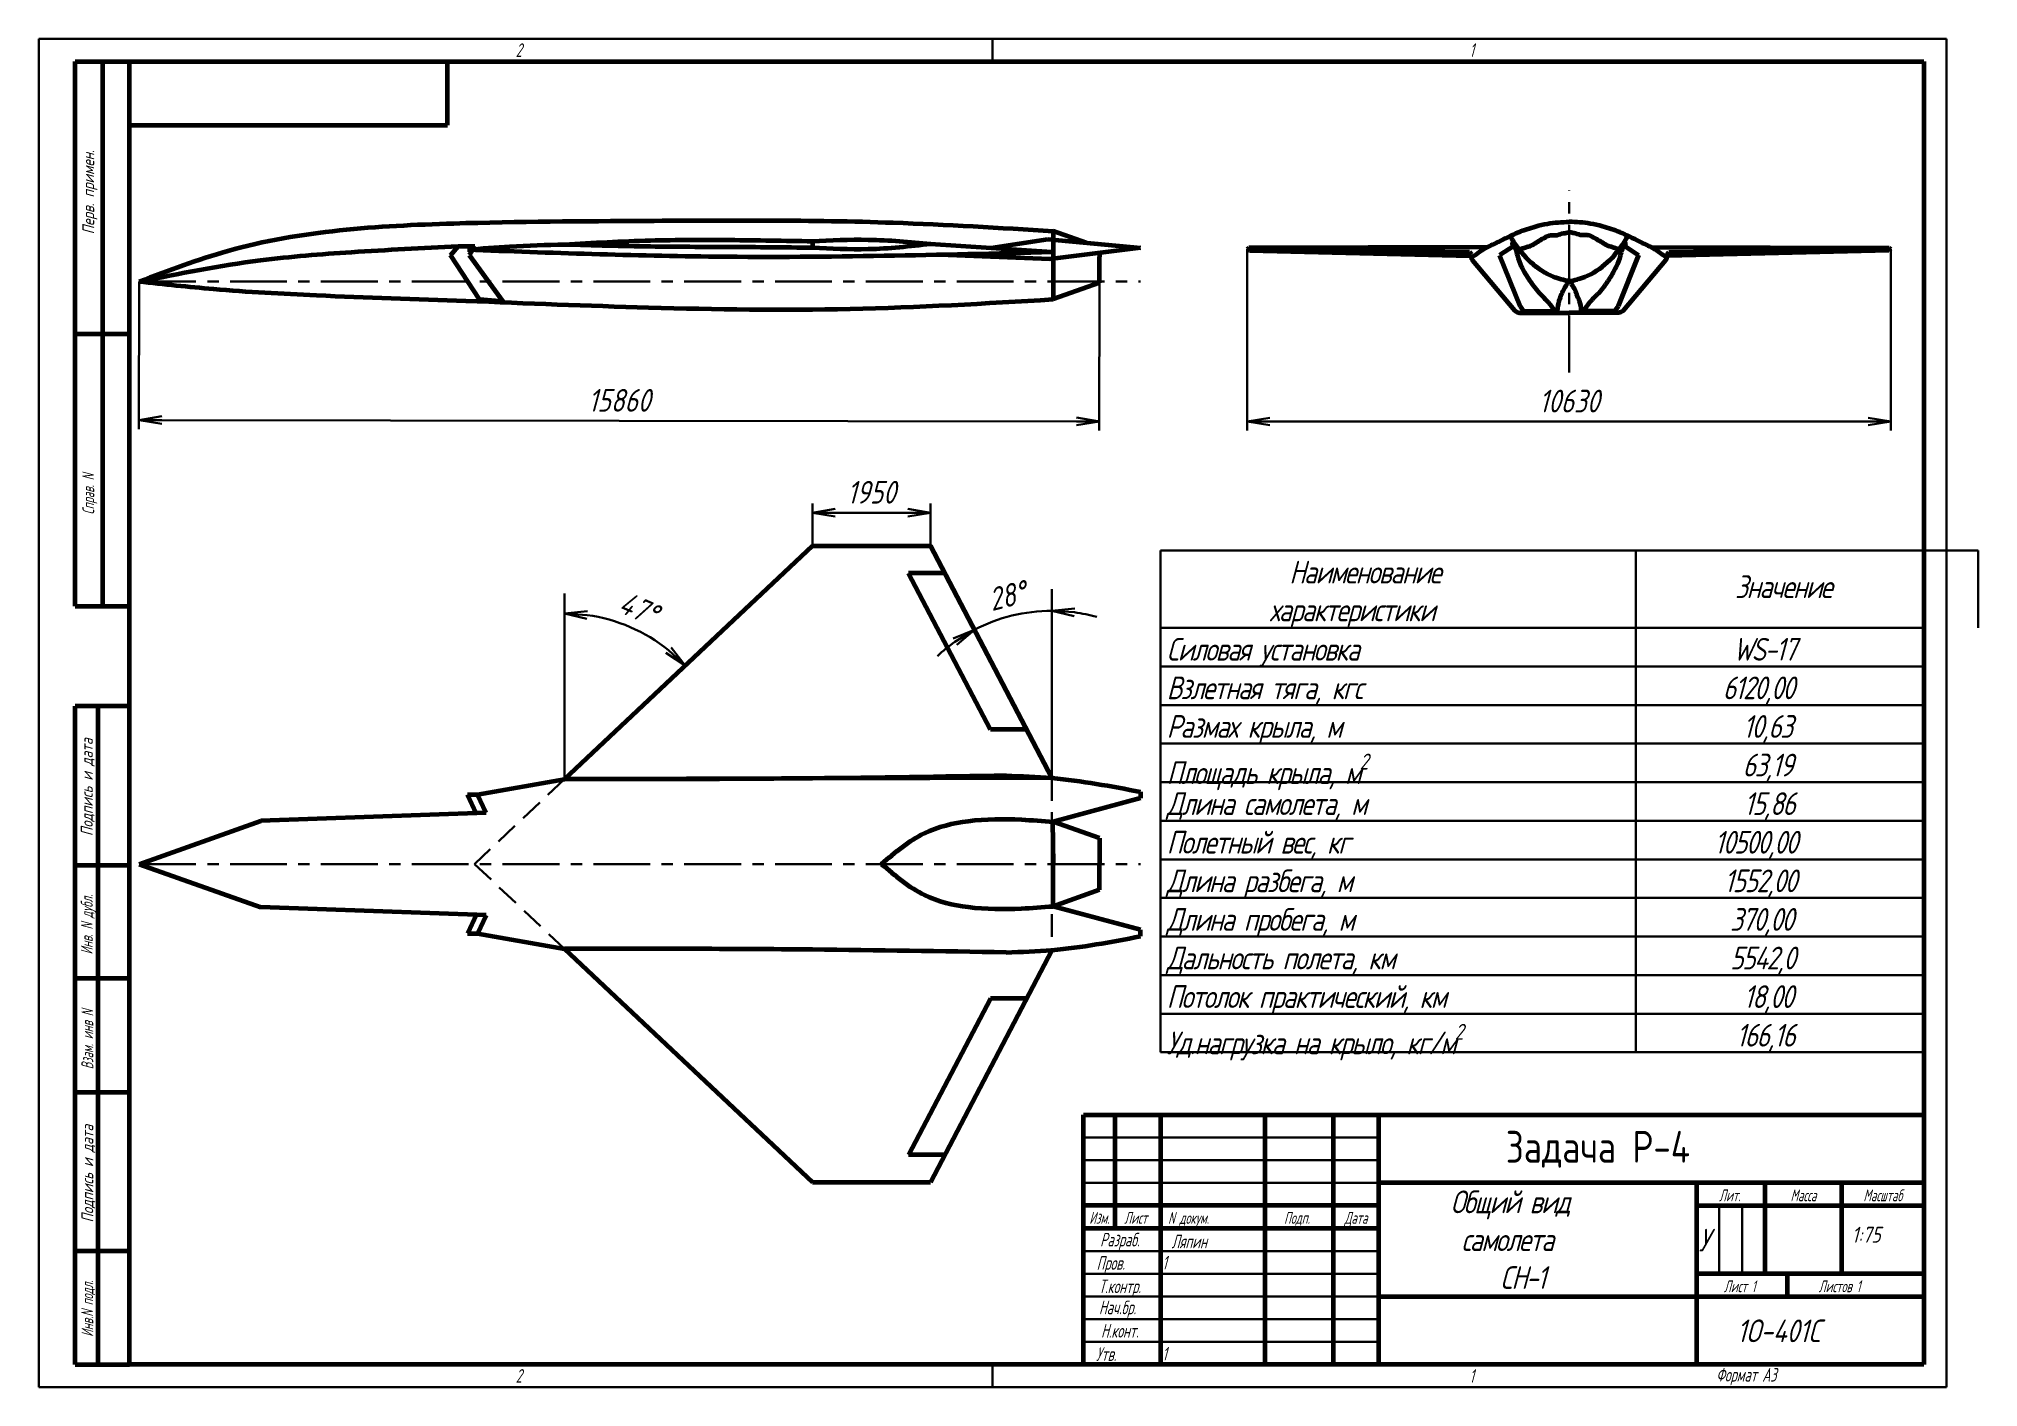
# Model space of a CAD drawing. Header units: millimetres. Extents: x -985956116104 to 1932156, y -552630487266 to 633586.
# Drawn here: x 6033 to 6460, y 33251.7 to 33548.7 of the extents above; entities that cross this region are included whole.
import ezdxf
from ezdxf.enums import TextEntityAlignment as Align

# ---------------------------------------------------------------- set-up
doc = ezdxf.new("R2010")
doc.units = ezdxf.units.MM
doc.linetypes.add('CENTER', pattern=[2, 1.25, -0.25, 0.25, -0.25])
doc.linetypes.add('DASHED', pattern=[0.75, 0.5, -0.25])
for name, color, linetype, lineweight in [('_axes (Оси)', 6, 'CENTER', 30), ('_basic (Основной)', 4, 'Continuous', 60), ('_contour (Тонкий)', 7, 'Continuous', 30), ('_inscription (Знаки)', 30, 'Continuous', 80), ('_invisible (Невидимый)', 1, 'DASHED', 30), ('_remote (Тонкий)', 9, 'Continuous', 30), ('_text (Надписи)', 2, 'Continuous', 30)]:
    doc.layers.add(name, color=color, linetype=linetype, lineweight=lineweight)
doc.styles.add('ESKD', font='eskd.shx', dxfattribs={"oblique": 15, "height": 5})
doc.dimstyles.new('ESKD', dxfattribs={"dimtxt": 5, "dimasz": 5, "dimexe": 2, "dimexo": 0, "dimgap": 2, "dimtad": 1, "dimtoh": 1, "dimzin": 12, "dimdsep": 46, "dimtxsty": 'ESKD', "dimblk1": 'OPEN', "dimblk2": 'OPEN', "dimsah": 1, "dimcen": 5, "dimclrd": 256, "dimclre": 256, "dimclrt": 2, "dimadec": 0, "dimazin": 0, "dimtfac": 1, "dimtmove": 0, "dimatfit": 3, "dimldrblk": 'OPEN', "dimfxl": 1, "dimtolj": 1, "dimtzin": 12, "dimlwd": -1, "dimlwe": -1, "dimarcsym": 0})

msp = doc.modelspace()

# ---------------------------------------------------------------- texts
at = {"layer": '_contour (Тонкий)', "color": 2, "transparency": 33554687, "char_height": 5, "attachment_point": 1, "style": 'ESKD'}
for s, width, heights, insert in [('\\pi26.98394;{\\T0.9;Наименование\\P\\pi22.65061;характеристики}', 103.15836, [17.305], (6281.325, 33433.702)), ('\\pi21.82565;{\\T0.9;Значение}', 75.36466, [17.305], (6384.625, 33430.481)), ('{\\T0.9;Силовая установка}', 88.66534, [5.754], (6281.325, 33416.702)), ('\\pi20.05925;{\\T0.9;WS-17}', 62.02968, [5.754], (6385.96, 33416.702)), ('{\\T0.9;Взлетная тяга, кгс}', 88.66534, [5.754], (6281.325, 33408.202)), ('\\pi17.78255;{\\T0.9;6120,00}', 62.02968, [5.754], (6385.96, 33408.202)), ('{\\T0.9;Размах крыла, м}', 88.66534, [5.754], (6281.325, 33399.702)), ('\\pi22.2682;{\\T0.9;10,63}', 62.02968, [5.754], (6385.96, 33399.702)), ('\\A1;{\\T0.9;Площадь крыла, м\\H0.7x;\\S2^ ;}', 88.66534, [5.754], (6281.325, 33391.215)), ('\\pi22.15541;{\\T0.9;63,19}', 62.02968, [5.754], (6385.96, 33391.202)), ('{\\T0.9;Длина самолета, м}', 88.66534, [5.754], (6281.325, 33382.702)), ('\\pi22.48294;{\\T0.9;15,86}', 62.02968, [5.754], (6385.96, 33382.702)), ('{\\T0.9;Полетный вес, кг}', 88.66534, [5.754], (6281.325, 33374.202)), ('\\pi15.96722;{\\T0.9;10500,00}', 62.02968, [5.754], (6385.96, 33374.202)), ('{\\T0.9;Длина разбега, м}', 88.66534, [5.754], (6281.325, 33365.702)), ('\\pi18.11008;{\\T0.9;1552,00}', 62.02968, [5.754], (6385.96, 33365.702)), ('{\\T0.9;Длина пробега, м}', 88.66534, [5.754], (6281.325, 33357.202)), ('\\pi19.40968;{\\T0.9;370,00}', 62.02968, [5.174], (6385.96, 33357.202)), ('\\pi19.40968;{\\T0.9;5542,0}', 62.02968, [5.754], (6385.96, 33348.702)), ('{\\T0.9;Дальность полета, км}', 88.66534, [5.754], (6281.325, 33348.702)), ('{\\T0.9;Потолок практический, км}', 107.74218, [5.754], (6281.325, 33340.202)), ('\\pi22.39579;{\\T0.9;18,00}', 62.02968, [5.754], (6385.96, 33340.202)), ('\\A1;{\\T0.9;Уд.нагрузка на крыло, кг/м\\H0.7x;\\S2^ ;}', 107.01635, [4.393], (6281.325, 33331.702)), ('\\pi20.76866;{\\T0.9;166,16}', 62.02968, [5.754], (6385.96, 33331.702)), ('\\pi15.82436;{\\T0.9;Общий вид\\P\\pi18.22485;самолета \\P\\pi26.64259;CH-1}', 70.09073, [25.222], (6327.99, 33294.991))]:
    msp.add_mtext_dynamic_manual_height_columns(s, width=width, gutter_width=12.5, heights=heights, dxfattribs=dict(at, insert=insert))
at = {"layer": '_inscription (Знаки)', "transparency": 33554687, "style": 'ESKD'}
msp.add_text('Задача Р-4', height=7, dxfattribs=at).set_placement((6355.982, 33301.119))
at = {"layer": '_text (Надписи)', "transparency": 33554687, "style": 'ESKD', "oblique": 15, "width": 0.8}
for s, height, p in [('2', 3, (6137.99, 33544.667)), ('1', 3, (6347.99, 33544.667)), ('N докум.', 2.6, (6281.623, 33287.654)), ('Ляпин', 3, (6282.39, 33282.27)), ('1', 3, (6280.36, 33277.613)), ('1', 3, (6280.36, 33257.545)), ('2', 3, (6137.99, 33252.667)), ('1', 3, (6347.99, 33252.667)), ('Формат А3', 3, (6402.301, 33252.91))]:
    msp.add_text(s, height=height, dxfattribs=at).set_placement(p)
at = {"layer": '_text (Надписи)', "transparency": 33554687, "style": 'ESKD', "oblique": 15}
for s, p in [('Перв. примен.', (6045.194, 33514.862)), ('Подпись и дата', (6044.863, 33383.815)), ('Подпись и дата', (6044.996, 33298.706))]:
    msp.add_text(s, height=2.6, rotation=90, dxfattribs=at).set_placement(p, align=Align.CENTER)
at = {"layer": '_text (Надписи)', "transparency": 33554687, "style": 'ESKD', "oblique": 15, "width": 0.8}
for s, p in [('Справ. N', (6045.191, 33448.358)), ('Инв. N дубл.', (6044.857, 33353.562)), ('Взам. инв N', (6044.982, 33328.245)), ('Инв.N подл.', (6044.974, 33268.963))]:
    msp.add_text(s, height=2.6, rotation=90, dxfattribs=at).set_placement(p, align=Align.CENTER)
for s, height, p in [('Лит.', 2.6, (6405.279, 33292.624)), ('Масса', 2.6, (6421.502, 33292.624)), ('Масштаб', 2.6, (6439.001, 33292.624)), ('Изм.', 2.6, (6266.49, 33287.667)), ('Лист', 2.6, (6274.49, 33287.667)), ('Подп.', 2.6, (6309.99, 33287.667)), ('Дата', 2.6, (6322.99, 33287.667)), ('Разраб.', 3, (6270.99, 33282.667)), ('Пров.', 3, (6268.99, 33277.524)), ('Т.контр.', 3, (6270.99, 33272.382)), ('Лист 1', 2.6, (6407.476, 33272.595)), ('Листов 1', 2.6, (6429.451, 33272.595)), ('Hач.бр.', 3, (6270.49, 33267.739)), ('H.конт.', 3, (6270.99, 33262.596)), ('Утв.', 3, (6267.99, 33257.453))]:
    msp.add_text(s, height=height, dxfattribs=at).set_placement(p, align=Align.CENTER)
at = {"layer": '_text (Надписи)', "transparency": 33554687, "attachment_point": 1, "style": 'ESKD'}
for s, heights, insert, char_height in [('У', [0], (6398.417, 33286.552), 5), ('1:75', [3.5], (6432.146, 33287.01), 3.5)]:
    msp.add_mtext_dynamic_manual_height_columns(s, width=10.69599, gutter_width=25, heights=heights, dxfattribs=dict(at, insert=insert, char_height=char_height))
at = {"layer": '_text (Надписи)', "transparency": 33554687, "insert": (6397.99, 33266.584), "char_height": 5, "width": 50.53786, "attachment_point": 1, "line_spacing_factor": 0.857143, "style": 'ESKD'}
msp.add_mtext('\\pi8.87226;1О-401С', dxfattribs=at)

# ---------------------------------------------------------------- blocks, each defined once
blk = doc.blocks.new('_OPEN')
at = {"color": 0, "linetype": 'ByBlock'}
for p, q in [((-1, 0.167), (0, 0)), ((0, 0), (-1, -0.167)), ((0, 0), (-1, 0))]:
    blk.add_line(p, q, dxfattribs=at)
blk = doc.blocks.new('*D663')
at = {"layer": '_contour (Тонкий)', "transparency": 16777216}
blk.add_arc((6148.73, 33385.57), 36.51, 51.1365, 82.1477, dxfattribs=at)
at = {"layer": 'Defpoints', "color": 0, "transparency": 16777216}
for p in [(6203.3, 33436.97), (6148.73, 33426.51), (6167.62, 33416.82), (6148.73, 33385.57), (6148.73, 33385.57)]:
    blk.add_point(p, dxfattribs=at)
at = {"layer": '_contour (Тонкий)', "transparency": 16777216, "xscale": 5, "yscale": 5, "zscale": 5}
for p, rotation in [((6148.73, 33422.08), 176.0738633395227), ((6175.31, 33410.61), 317.2103621278873)]:
    blk.add_blockref('_OPEN', p, dxfattribs=dict(at, rotation=rotation))
at = {"layer": '_contour (Тонкий)', "color": 2, "transparency": 16777216, "insert": (6164.99, 33423.22), "char_height": 5, "attachment_point": 5, "rotation": 336.6421, "style": 'ESKD'}
blk.add_mtext('\\A1;47°', dxfattribs=at)
blk = doc.blocks.new('*D664')
at = {"layer": '_contour (Тонкий)', "transparency": 16777216}
for start, end in [(90, 117.6117), (74.4295, 82.2148), (125.3969, 133.1822)]:
    blk.add_arc((6256.03, 33385.85), 36.83, start, end, dxfattribs=at)
at = {"layer": 'Defpoints', "color": 0, "transparency": 16777216}
for p in [(6229.3, 33436.97), (6256.03, 33427.44), (6250.14, 33422.2), (6256.03, 33385.85), (6256.03, 33385.85)]:
    blk.add_point(p, dxfattribs=at)
at = {"layer": '_contour (Тонкий)', "transparency": 16777216, "xscale": 5, "yscale": 5, "zscale": 5}
for p, rotation in [((6256.03, 33422.68), 176.107377692275), ((6238.97, 33418.48), 31.50428664113693)]:
    blk.add_blockref('_OPEN', p, dxfattribs=dict(at, rotation=rotation))
at = {"layer": '_contour (Тонкий)', "color": 2, "transparency": 16777216, "insert": (6246.17, 33425.99), "char_height": 5, "attachment_point": 5, "rotation": 13.8058, "style": 'ESKD'}
blk.add_mtext('\\A1;28°', dxfattribs=at)
blk = doc.blocks.new('*D665')
at = {"layer": '_contour (Тонкий)', "transparency": 16777216}
for p, q in [((6203.3, 33436.97), (6203.3, 33446.29)), ((6208.3, 33444.29), (6224.3, 33444.29)), ((6229.3, 33436.97), (6229.3, 33446.29))]:
    blk.add_line(p, q, dxfattribs=at)
at = {"layer": 'Defpoints', "color": 0, "transparency": 16777216}
for p in [(6229.3, 33444.29), (6203.3, 33436.97), (6229.3, 33436.97)]:
    blk.add_point(p, dxfattribs=at)
at = {"layer": '_contour (Тонкий)', "transparency": 16777216, "xscale": 5, "yscale": 5, "zscale": 5, "rotation": 180}
blk.add_blockref('_OPEN', (6203.3, 33444.29), dxfattribs=at)
at = {"layer": '_contour (Тонкий)', "transparency": 16777216, "xscale": 5, "yscale": 5, "zscale": 5}
blk.add_blockref('_OPEN', (6229.3, 33444.29), dxfattribs=at)
at = {"layer": '_contour (Тонкий)', "color": 2, "transparency": 16777216, "insert": (6216.3, 33448.79), "char_height": 5, "attachment_point": 5, "style": 'ESKD'}
blk.add_mtext('\\A1;1950', dxfattribs=at)
blk = doc.blocks.new('*D666')
at = {"layer": '_contour (Тонкий)', "transparency": 16777216}
for p, q in [((6055.1, 33495.21), (6055.05, 33462.69)), ((6266.53, 33494.9), (6266.48, 33462.39)), ((6060.06, 33464.69), (6261.49, 33464.39))]:
    blk.add_line(p, q, dxfattribs=at)
at = {"layer": 'Defpoints', "color": 0, "transparency": 16777216}
for p in [(6055.1, 33495.21), (6266.53, 33494.9), (6266.49, 33464.39)]:
    blk.add_point(p, dxfattribs=at)
at = {"layer": '_contour (Тонкий)', "transparency": 16777216, "xscale": 5, "yscale": 5, "zscale": 5}
for p, rotation in [((6055.06, 33464.69), 179.9166105809402), ((6266.49, 33464.39), 359.9166105809402)]:
    blk.add_blockref('_OPEN', p, dxfattribs=dict(at, rotation=rotation))
at = {"layer": '_contour (Тонкий)', "color": 2, "transparency": 16777216, "insert": (6160.78, 33469.04), "char_height": 5, "attachment_point": 5, "rotation": 359.9166, "style": 'ESKD'}
blk.add_mtext('\\A1;15860', dxfattribs=at)
blk = doc.blocks.new('*D667')
at = {"layer": '_contour (Тонкий)', "transparency": 16777216}
for p, q in [((6299.05, 33502.34), (6299.05, 33462.37)), ((6440.78, 33502.34), (6440.78, 33462.37)), ((6304.05, 33464.37), (6435.78, 33464.37))]:
    blk.add_line(p, q, dxfattribs=at)
at = {"layer": 'Defpoints', "color": 0, "transparency": 16777216}
for p in [(6299.05, 33502.34), (6440.78, 33502.34), (6440.78, 33464.37)]:
    blk.add_point(p, dxfattribs=at)
at = {"layer": '_contour (Тонкий)', "transparency": 16777216, "xscale": 5, "yscale": 5, "zscale": 5, "rotation": 180}
blk.add_blockref('_OPEN', (6299.05, 33464.37), dxfattribs=at)
at = {"layer": '_contour (Тонкий)', "transparency": 16777216, "xscale": 5, "yscale": 5, "zscale": 5}
blk.add_blockref('_OPEN', (6440.78, 33464.37), dxfattribs=at)
at = {"layer": '_contour (Тонкий)', "color": 2, "transparency": 16777216, "insert": (6369.92, 33468.87), "char_height": 5, "attachment_point": 5, "style": 'ESKD'}
blk.add_mtext('\\A1;10630', dxfattribs=at)

# ---------------------------------------------------------------- dimensions: what is measured, and where the dimension line sits
at = {"layer": '_contour (Тонкий)', "transparency": 33554687}
for p1, p2, distance, text, picture, middle in [((6299.052, 33502.34), (6440.78, 33502.34), -37.974, '10630', '*D667', (6369.916, 33468.866)), ((6055.101, 33495.207), (6266.531, 33494.899), -30.513, '15860', '*D666', (6160.778, 33469.04)), ((6203.301, 33436.966), (6229.301, 33436.966), 7.324, '1950', '*D665', (6216.301, 33448.789))]:
    dim = msp.add_aligned_dim(p1=p1, p2=p2, distance=distance, text=text, dimstyle='ESKD', dxfattribs=at)
    dim.commit()
    dim.dimension.update_dxf_attribs({"geometry": picture, "text_midpoint": middle})
for base, line1, line2, picture, middle in [((6167.616, 33416.822), ((6148.733, 33385.572), (6203.301, 33436.966)), ((6148.733, 33385.572), (6148.733, 33426.508)), '*D663', (6164.993, 33423.223)), ((6250.145, 33422.205), ((6256.035, 33385.853), (6256.035, 33427.444)), ((6229.301, 33436.966), (6256.035, 33385.853)), '*D664', (6246.173, 33425.985))]:
    dim = msp.add_angular_dim_2l(base=base, line1=line1, line2=line2, dimstyle='ESKD', dxfattribs=at)
    dim.commit()
    dim.dimension.update_dxf_attribs({"geometry": picture, "text_midpoint": middle})

# ---------------------------------------------------------------- linework, layer by layer
at = {"layer": '_axes (Оси)', "ltscale": 10, "transparency": 33554687}
for p, q in [((6369.916, 33475.199), (6369.916, 33515.215)), ((6055.101, 33495.207), (6275.557, 33495.207)), ((6055.101, 33366.905), (6275.557, 33366.905))]:
    msp.add_line(p, q, dxfattribs=at)
at = {"layer": '_basic (Основной)', "transparency": 33554687}
for p, q in [((6040.99, 33543.667), (6052.99, 33543.667)), ((6040.99, 33423.667), (6040.99, 33543.667)), ((6046.99, 33543.667), (6046.99, 33423.667)), ((6052.99, 33256.667), (6052.99, 33543.667)), ((6052.99, 33543.667), (6447.99, 33543.667)), ((6122.99, 33529.667), (6122.99, 33543.667)), ((6447.99, 33543.667), (6447.99, 33256.667)), ((6052.99, 33529.667), (6122.99, 33529.667)), ((6123.634, 33500.982), (6125.329, 33503.025)), ((6125.329, 33503.025), (6128.967, 33503.025)), ((6128.967, 33503.025), (6127.76, 33500.982)), ((6203.301, 33504.093), (6203.301, 33502.688)), ((6229.301, 33503.512), (6256.035, 33501.73)), ((6242.668, 33502.621), (6255.175, 33504.494)), ((6255.175, 33504.494), (6275.557, 33502.653)), ((6275.557, 33502.653), (6255.591, 33500.116)), ((6256.317, 33506.297), (6256.317, 33491.298)), ((6263.585, 33503.735), (6256.317, 33506.297)), ((6299.436, 33502.592), (6299.052, 33502.34)), ((6351.842, 33502.75), (6299.436, 33502.592)), ((6357.671, 33503.025), (6354.608, 33500.982)), ((6382.161, 33503.025), (6385.224, 33500.982)), ((6387.99, 33502.75), (6440.395, 33502.592)), ((6440.395, 33502.592), (6440.78, 33502.34)), ((6130.029, 33491.226), (6123.634, 33500.982)), ((6127.76, 33500.982), (6135.144, 33490.831)), ((6255.591, 33500.116), (6231.402, 33501.101)), ((6266.531, 33501.506), (6266.531, 33500.621)), ((6266.531, 33494.899), (6266.531, 33500.621)), ((6299.052, 33502.34), (6299.531, 33502.014)), ((6347.992, 33501.657), (6299.052, 33502.34)), ((6299.531, 33502.014), (6348.077, 33500.848)), ((6348.392, 33501.18), (6347.992, 33501.657)), ((6348.077, 33500.848), (6348.392, 33501.18)), ((6348.077, 33500.848), (6348.479, 33500.421)), ((6348.634, 33499.909), (6357.974, 33488.815)), ((6354.608, 33500.982), (6359.132, 33489.769)), ((6385.224, 33500.982), (6380.7, 33489.769)), ((6391.198, 33499.909), (6381.857, 33488.815)), ((6391.755, 33500.848), (6391.353, 33500.421)), ((6391.44, 33501.18), (6391.84, 33501.657)), ((6391.755, 33500.848), (6391.44, 33501.18)), ((6440.301, 33502.014), (6391.755, 33500.848)), ((6391.84, 33501.657), (6440.78, 33502.34)), ((6440.78, 33502.34), (6440.301, 33502.014)), ((6266.531, 33494.899), (6256.317, 33491.298)), ((6135.144, 33490.831), (6130.029, 33491.226)), ((6359.132, 33489.769), (6359.888, 33488.676)), ((6380.7, 33489.769), (6379.944, 33488.676)), ((6359.271, 33488.29), (6369.916, 33488.29)), ((6359.888, 33488.676), (6366.773, 33488.676)), ((6380.561, 33488.29), (6369.916, 33488.29)), ((6379.944, 33488.676), (6373.059, 33488.676)), ((6040.99, 33483.667), (6052.99, 33483.667)), ((6203.301, 33436.966), (6229.301, 33436.966)), ((6256.035, 33385.853), (6229.301, 33436.966)), ((6232.439, 33430.964), (6224.508, 33430.964)), ((6242.519, 33396.531), (6224.508, 33430.964)), ((6040.99, 33423.667), (6052.99, 33423.667)), ((6052.99, 33401.667), (6040.99, 33401.667)), ((6040.99, 33256.667), (6040.99, 33401.667)), ((6045.99, 33401.667), (6045.99, 33256.667)), ((6250.45, 33396.531), (6242.519, 33396.531)), ((6129.567, 33382.239), (6148.733, 33385.572)), ((6129.392, 33377.948), (6127.399, 33382.239)), ((6127.399, 33382.239), (6129.567, 33382.239)), ((6131.46, 33378.164), (6129.567, 33382.239)), ((6275.557, 33381.404), (6256.317, 33376.228)), ((6275.557, 33382.812), (6275.557, 33381.404)), ((6055.101, 33366.905), (6081.903, 33376.437)), ((6131.46, 33378.164), (6081.903, 33376.437)), ((6256.209, 33376.199), (6256.317, 33366.905)), ((6266.531, 33372.627), (6256.317, 33376.228)), ((6266.531, 33372.627), (6266.531, 33366.905)), ((6040.99, 33366.667), (6052.99, 33366.667)), ((6055.101, 33366.905), (6081.903, 33357.374)), ((6256.317, 33357.583), (6256.317, 33366.905)), ((6266.531, 33361.183), (6266.531, 33366.905)), ((6131.46, 33355.647), (6081.903, 33357.374)), ((6266.531, 33361.183), (6256.317, 33357.583)), ((6275.557, 33352.407), (6256.317, 33357.583)), ((6129.392, 33355.863), (6127.399, 33351.572)), ((6131.46, 33355.647), (6129.567, 33351.572)), ((6127.399, 33351.572), (6129.567, 33351.572)), ((6129.567, 33351.572), (6148.733, 33348.239)), ((6275.557, 33350.999), (6275.557, 33352.407)), ((6148.733, 33348.239), (6203.301, 33296.845)), ((6256.035, 33347.958), (6229.301, 33296.845)), ((6052.99, 33341.667), (6040.99, 33341.667)), ((6242.519, 33337.28), (6224.508, 33302.846)), ((6250.45, 33337.28), (6242.519, 33337.28)), ((6040.99, 33316.667), (6052.99, 33316.667)), ((6327.99, 33256.667), (6327.99, 33311.667)), ((6232.439, 33302.846), (6224.508, 33302.846)), ((6203.301, 33296.845), (6229.301, 33296.845)), ((6052.99, 33281.667), (6040.99, 33281.667)), ((6040.99, 33256.667), (6052.99, 33256.667)), ((6447.99, 33256.667), (6052.99, 33256.667))]:
    msp.add_line(p, q, dxfattribs=at)
at = {"layer": '_basic (Основной)', "linetype": 'Continuous', "transparency": 33554687}
for p, q in [((6262.99, 33311.667), (6447.99, 33311.667)), ((6262.99, 33256.667), (6262.99, 33311.667)), ((6269.99, 33286.667), (6269.99, 33311.667)), ((6279.99, 33311.667), (6279.99, 33256.667)), ((6302.99, 33256.667), (6302.99, 33311.667)), ((6317.99, 33311.667), (6317.99, 33256.667)), ((6447.99, 33296.667), (6327.99, 33296.667)), ((6397.99, 33296.667), (6397.99, 33256.667)), ((6412.99, 33296.667), (6412.99, 33276.667)), ((6429.99, 33276.667), (6429.99, 33296.667)), ((6327.99, 33291.667), (6262.99, 33291.667)), ((6397.99, 33291.667), (6447.99, 33291.667)), ((6262.99, 33286.667), (6327.99, 33286.667)), ((6447.99, 33276.667), (6397.99, 33276.667)), ((6417.99, 33271.667), (6417.99, 33276.667)), ((6327.99, 33271.667), (6447.99, 33271.667))]:
    msp.add_line(p, q, dxfattribs=at)
at = {"layer": '_basic (Основной)', "transparency": 33554687}
msp.add_lwpolyline([(6148.733, 33385.572), (6203.301, 33436.966), (6229.301, 33436.966), (6256.035, 33385.853), (6148.733, 33385.572)], dxfattribs=at)
for points in [[(6055.101, 33495.207), (6074.628, 33501.966), (6124.343, 33508.016), (6166.815, 33508.592), (6221.116, 33508.18), (6256.317, 33506.297)], [(6348.63, 33500.619), (6351.869, 33502.765), (6354.343, 33503.965), (6358.774, 33506.07), (6362.535, 33507.333), (6365.178, 33507.935), (6369.916, 33508.378)], [(6391.201, 33500.619), (6387.963, 33502.765), (6385.489, 33503.965), (6381.057, 33506.07), (6377.297, 33507.333), (6374.654, 33507.935), (6369.916, 33508.378)], [(6055.101, 33495.207), (6081.791, 33499.889), (6101.822, 33501.687), (6125.329, 33503.025)], [(6127.399, 33502.238), (6136.731, 33502.939), (6148.733, 33503.39)], [(6148.733, 33503.39), (6167.641, 33504.251), (6185.066, 33504.367), (6203.301, 33504.093)], [(6148.733, 33503.39), (6167.641, 33502.955), (6185.066, 33502.845), (6203.301, 33502.688)], [(6203.301, 33504.093), (6215.619, 33504.414), (6229.301, 33503.512)], [(6203.301, 33502.688), (6215.619, 33502.366), (6229.301, 33503.512)], [(6369.916, 33495.207), (6366.462, 33496.245), (6357.709, 33503.969), (6356.946, 33505.239)], [(6359.194, 33502.177), (6359.212, 33502.292), (6359.818, 33502.561), (6360.642, 33502.82), (6361.454, 33503.097), (6362.645, 33503.781), (6365.131, 33505.176), (6365.429, 33505.311), (6366.37, 33505.413), (6367.338, 33505.447), (6368.78, 33505.846), (6369.277, 33505.936), (6369.636, 33506.024), (6369.916, 33506.024)], [(6380.638, 33502.177), (6380.62, 33502.292), (6380.014, 33502.561), (6379.19, 33502.82), (6378.378, 33503.097), (6377.187, 33503.781), (6374.7, 33505.176), (6374.402, 33505.311), (6373.462, 33505.413), (6372.494, 33505.447), (6371.052, 33505.846), (6370.555, 33505.936), (6370.196, 33506.024), (6369.916, 33506.024)], [(6369.916, 33495.207), (6373.37, 33496.245), (6382.123, 33503.969), (6382.886, 33505.239)], [(6127.399, 33502.238), (6182.142, 33500.721), (6256.035, 33501.73)], [(6348.63, 33500.619), (6348.497, 33500.462), (6348.46, 33500.22), (6348.634, 33499.909)], [(6391.201, 33500.619), (6391.334, 33500.462), (6391.372, 33500.22), (6391.198, 33499.909)], [(6055.101, 33495.207), (6071.447, 33493.577), (6094.098, 33492.181), (6127.014, 33490.969)], [(6369.916, 33495.207), (6369.367, 33494.548), (6368.123, 33492.073), (6367.549, 33490.424), (6367.271, 33488.29)], [(6369.916, 33495.207), (6370.465, 33494.548), (6371.708, 33492.073), (6372.283, 33490.424), (6372.561, 33488.29)], [(6127.014, 33490.969), (6167.241, 33489.498), (6211.623, 33489.177), (6256.317, 33491.298)], [(6357.974, 33488.815), (6358.251, 33488.578), (6358.77, 33488.353), (6359.271, 33488.29)], [(6381.857, 33488.815), (6381.58, 33488.578), (6381.061, 33488.353), (6380.561, 33488.29)], [(6245.999, 33386.373), (6203.337, 33385.763), (6148.733, 33385.572)], [(6245.999, 33386.373), (6256.035, 33385.853), (6275.557, 33382.812)], [(6218.55, 33366.905), (6228, 33373.717), (6237.623, 33376.37), (6249.326, 33376.689), (6256.317, 33376.228)], [(6218.55, 33366.905), (6228, 33360.093), (6237.623, 33357.441), (6249.326, 33357.122), (6256.317, 33357.583)], [(6245.999, 33347.438), (6256.035, 33347.958), (6275.557, 33350.999)], [(6245.999, 33347.438), (6203.337, 33348.047), (6148.733, 33348.239)]]:
    msp.add_spline(points, degree=3, dxfattribs=at)
for points in [[(6366.767, 33488.676), (6366.717, 33488.75), (6366.281, 33489.401), (6365.369, 33490.755), (6363.303, 33492.616), (6361.289, 33495.269), (6359.568, 33498.124), (6358.608, 33500.562), (6358.341, 33502.205), (6357.759, 33502.914), (6357.457, 33503.29), (6357.428, 33503.702), (6357.607, 33503.872), (6357.709, 33503.969)], [(6373.065, 33488.676), (6373.115, 33488.75), (6373.551, 33489.401), (6374.463, 33490.755), (6376.529, 33492.616), (6378.543, 33495.269), (6380.263, 33498.124), (6381.224, 33500.562), (6381.49, 33502.205), (6382.072, 33502.914), (6382.375, 33503.29), (6382.404, 33503.702), (6382.225, 33503.872), (6382.123, 33503.969)]]:
    msp.add_open_spline(points, degree=3, knots=[144.9651786, 144.9651786, 144.9651786, 144.9651786, 164.9699813, 320.9037142, 510.8334422, 786.66812, 1067.8445301, 1256.8189131, 1377.4134603, 1429.5761406, 1461.6664221, 1484.2201867, 1514.2959429, 1514.2959429, 1514.2959429, 1514.2959429], dxfattribs=at)
at = {"layer": '_contour (Тонкий)', "transparency": 33554687}
for p, q in [((6032.99, 33251.667), (6032.99, 33548.667)), ((6032.99, 33548.667), (6452.99, 33548.667)), ((6242.99, 33543.667), (6242.99, 33548.667)), ((6452.99, 33548.667), (6452.99, 33251.667)), ((6279.99, 33435.929), (6459.99, 33435.929)), ((6279.99, 33435.929), (6279.99, 33427.429)), ((6384.625, 33418.929), (6384.625, 33435.929)), ((6459.99, 33418.929), (6459.99, 33435.929)), ((6148.733, 33385.572), (6148.733, 33426.508)), ((6256.035, 33385.853), (6256.035, 33427.444)), ((6279.99, 33427.429), (6279.99, 33418.929)), ((6279.99, 33418.929), (6447.99, 33418.929)), ((6279.99, 33418.929), (6279.99, 33410.429)), ((6384.625, 33418.929), (6384.625, 33325.429)), ((6279.99, 33410.429), (6447.99, 33410.429)), ((6279.99, 33410.429), (6279.99, 33401.929)), ((6279.99, 33401.929), (6447.99, 33401.929)), ((6279.99, 33401.929), (6279.99, 33393.429)), ((6279.99, 33393.429), (6447.99, 33393.429)), ((6279.99, 33393.429), (6279.99, 33384.929)), ((6279.99, 33384.929), (6447.99, 33384.929)), ((6279.99, 33384.929), (6279.99, 33376.429)), ((6279.99, 33376.429), (6447.99, 33376.429)), ((6279.99, 33376.429), (6279.99, 33367.929)), ((6279.99, 33367.929), (6447.99, 33367.929)), ((6279.99, 33367.929), (6279.99, 33359.429)), ((6279.99, 33359.429), (6447.99, 33359.429)), ((6279.99, 33359.429), (6279.99, 33350.929)), ((6279.99, 33350.929), (6447.99, 33350.929)), ((6279.99, 33350.929), (6279.99, 33342.429)), ((6279.99, 33342.429), (6447.99, 33342.429)), ((6279.99, 33342.429), (6279.99, 33333.929)), ((6279.99, 33333.929), (6447.99, 33333.929)), ((6279.99, 33333.929), (6279.99, 33325.429)), ((6279.99, 33325.429), (6447.99, 33325.429)), ((6242.99, 33251.667), (6242.99, 33256.667)), ((6452.99, 33251.667), (6032.99, 33251.667))]:
    msp.add_line(p, q, dxfattribs=at)
at = {"layer": '_invisible (Невидимый)', "ltscale": 10, "transparency": 33554687}
for p, q in [((6148.733, 33385.572), (6128.913, 33366.905)), ((6256.035, 33385.853), (6256.035, 33347.958)), ((6128.913, 33366.905), (6148.733, 33348.239))]:
    msp.add_line(p, q, dxfattribs=at)
at = {"layer": '_remote (Тонкий)', "linetype": 'Continuous', "transparency": 33554687}
for p, q in [((6262.99, 33306.667), (6327.99, 33306.667)), ((6327.99, 33301.667), (6262.99, 33301.667)), ((6262.99, 33296.667), (6327.99, 33296.667)), ((6327.99, 33281.667), (6262.99, 33281.667)), ((6262.99, 33276.667), (6327.99, 33276.667)), ((6327.99, 33271.667), (6262.99, 33271.667)), ((6262.99, 33266.667), (6327.99, 33266.667)), ((6327.99, 33261.667), (6262.99, 33261.667))]:
    msp.add_line(p, q, dxfattribs=at)
at = {"layer": '_remote (Тонкий)', "transparency": 33554687}
for p, q in [((6402.99, 33276.667), (6402.99, 33291.667)), ((6407.99, 33291.667), (6407.99, 33276.667))]:
    msp.add_line(p, q, dxfattribs=at)

msp.set_redraw_order([(e.dxf.handle, doc.entitydb.next_handle()) for e in msp.query("TEXT MTEXT ATTDEF DIMENSION ARC_DIMENSION")])  # texts and dimensions are drawn at this point

doc.saveas('drawing.dxf')
